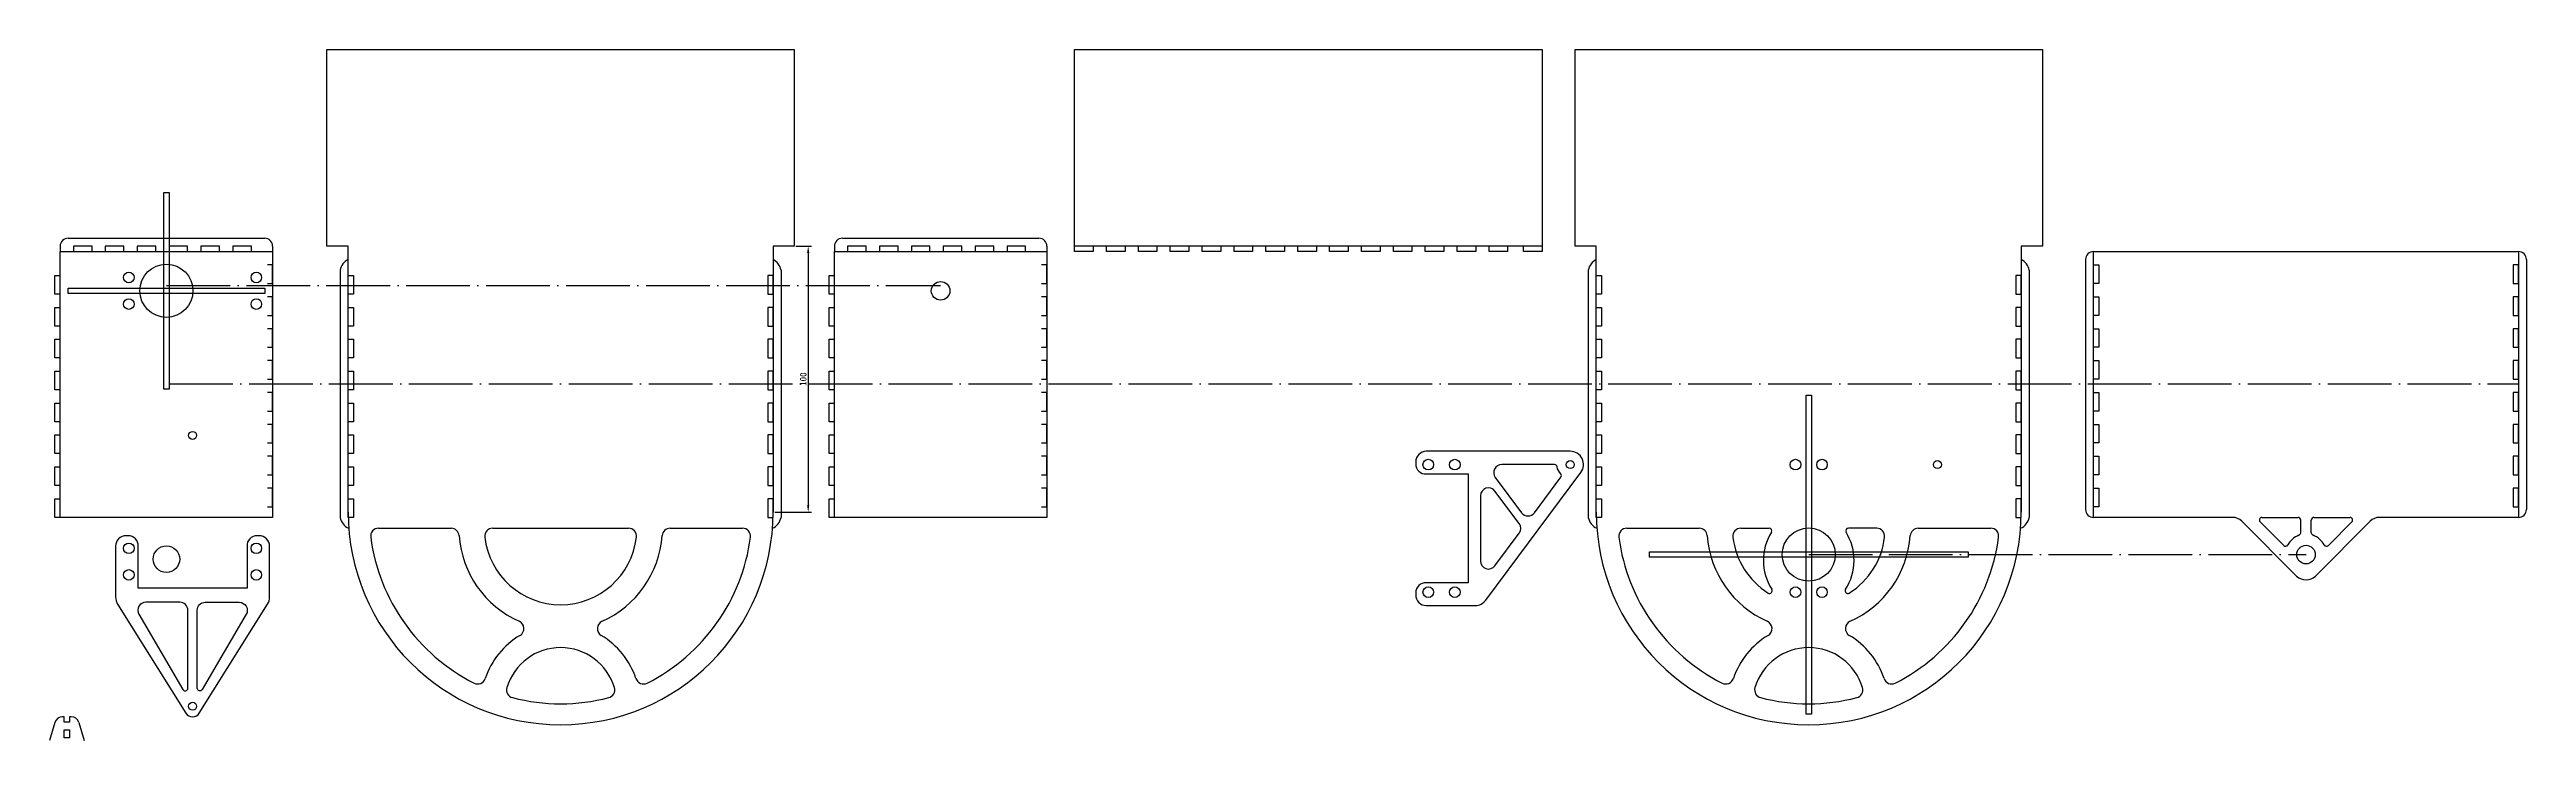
# Model space of a CAD drawing. Header units: millimetres. Extents: x 38 to 1497, y 26 to 1071.
# Drawn here: x 236 to 1169, y 244 to 504 of the extents above; entities that cross this region are included whole.
import ezdxf

# ---------------------------------------------------------------- set-up
doc = ezdxf.new("R2010")
doc.units = ezdxf.units.MM
doc.linetypes.add('ACAD_ISO04W100', pattern=[30, 24, -3, 0, -3])
doc.layers.add('base_line', color=7, linetype='Continuous')
doc.layers.add('DIM', color=251, linetype='Continuous')
doc.layers.add('tooth', color=20, linetype='Continuous', plot=False)
doc.layers.add('xline', color=8, linetype='ACAD_ISO04W100', plot=False)
doc.styles.get("Standard").update_dxf_attribs({"font": ''})
doc.styles.get('Standard').set_extended_font_data('SimSun')
doc.dimstyles.new('ISO-25', dxfattribs={"dimtxt": 2.5, "dimasz": 2.5, "dimexe": 1.25, "dimexo": 0.625, "dimtad": 1, "dimtxsty": 'Standard', "dimcen": 2.5, "dimadec": 0, "dimazin": 0, "dimtfac": 1, "dimtmove": 0, "dimatfit": 3, "dimfxl": 1, "dimarcsym": 0})

msp = doc.modelspace()

# ---------------------------------------------------------------- blocks, each defined once
blk = doc.blocks.new('*D13')
at = {"layer": 'Defpoints', "color": 0, "transparency": 16777216}
for p in [(516.66, 429.69), (508.67, 329.69), (521.88, 329.69)]:
    blk.add_point(p, dxfattribs=at)
at = {"layer": 'DIM', "color": 0, "lineweight": -2, "transparency": 16777216}
for p, q in [((517.28, 429.69), (523.13, 429.69)), ((521.88, 427.19), (521.88, 332.19)), ((509.29, 329.69), (523.13, 329.69))]:
    blk.add_line(p, q, dxfattribs=at)
at = {"layer": 'DIM', "color": 0, "transparency": 16777216}
for points in [[(521.46, 427.19), (522.29, 427.19), (521.88, 429.69)], [(521.46, 332.19), (522.29, 332.19), (521.88, 329.69)]]:
    blk.add_solid(points, dxfattribs=at)
at = {"layer": 'DIM', "color": 0, "transparency": 16777216, "insert": (520, 379.69), "char_height": 2.5, "attachment_point": 5, "rotation": 90}
blk.add_mtext('100', dxfattribs=at)

# ---------------------------------------------------------------- dimensions: what is measured, and where the dimension line sits
at = {"layer": 'DIM'}
dim = msp.add_linear_dim(base=(521.875, 329.686), p1=(516.656, 429.686), p2=(508.666, 329.686), angle=90, dimstyle='ISO-25', dxfattribs=at)
dim.commit()
dim.dimension.update_dxf_attribs({"geometry": '*D13', "text_midpoint": (521.875, 379.686), "dimtype": 160})

# ---------------------------------------------------------------- linework, layer by layer
at = {"layer": 'base_line'}
for p, q in [((1069.217, 327.686), (1082.788, 327.686)), ((1083.788, 321.898), (1083.788, 326.686)), ((1087.788, 321.898), (1087.788, 326.686)), ((1088.788, 327.686), (1102.358, 327.686)), ((360.148, 323.604), (387.455, 323.604)), ((403.085, 323.604), (454.246, 323.604)), ((469.876, 323.604), (497.183, 323.604)), ((830.051, 323.604), (857.358, 323.604)), ((872.988, 323.604), (883.652, 323.604)), ((924.148, 323.604), (913.484, 323.604)), ((939.778, 323.604), (967.086, 323.604)), ((1068.51, 325.978), (1077.38, 317.108)), ((1103.065, 325.978), (1094.195, 317.108)), ((238.278, 250.558), (236.252, 243.78)), ((247.286, 250.558), (249.313, 243.78))]:
    msp.add_line(p, q, dxfattribs=at)
for points in [[(348.666, 429.686), (340.676, 429.686), (340.676, 503.686), (516.656, 503.686), (516.656, 429.686), (508.666, 429.686)], [(818.568, 429.686), (810.578, 429.686), (810.578, 503.686), (986.558, 503.686), (986.558, 429.686), (978.568, 429.686)], [(348.666, 329.686), (348.666, 429.686)], [(508.666, 429.686), (508.666, 329.686)], [(818.568, 329.686), (818.568, 429.686)], [(978.568, 429.686), (978.568, 329.686)], [(320.25, 369.686), (320.25, 327.686), (240.25, 327.686), (240.25, 427.686), (320.25, 427.686), (320.25, 369.686)], [(611.736, 369.686), (611.736, 327.686), (531.736, 327.686), (531.736, 427.686), (611.736, 427.686), (611.736, 369.686)]]:
    msp.add_lwpolyline(points, dxfattribs=at)
for points in [[(622.196, 503.686), (798.176, 503.686), (798.176, 429.686), (622.196, 429.686)], [(279.25, 449.936), (281.25, 449.936), (281.25, 375.936), (279.25, 375.936)], [(243.25, 411.936), (243.25, 413.936), (317.25, 413.936), (317.25, 411.936)], [(897.568, 373.697), (899.568, 373.697), (899.568, 253.697), (897.568, 253.697)], [(838.568, 312.697), (838.568, 314.697), (958.568, 314.697), (958.568, 312.697)], [(241.782, 247.711), (243.782, 247.711), (243.782, 244.711), (241.782, 244.711)]]:
    msp.add_lwpolyline(points, close=True, dxfattribs=at)
for points in [[(1082.252, 305.638), (1061.669, 326.221, 0.1989124), (1058.133, 327.686), (1005.788, 327.686), (1005.788, 427.686), (1165.788, 427.686), (1165.788, 327.686), (1113.442, 327.686, 0.1989124), (1109.906, 326.221), (1089.323, 305.638)], [(247.286, 250.558, 0.3326548), (244.409, 252.711), (243.782, 252.711), (243.782, 250.711), (241.782, 250.711), (241.782, 252.711), (241.156, 252.711, 0.3326548), (238.278, 250.558)]]:
    msp.add_lwpolyline(points, format="xyb", dxfattribs=at)
for points in [[(770.408, 344.047), (770.408, 303.047), (754.588, 303.047, 0.4509108), (750.588, 299.247), (750.588, 298.547, 0.4142136), (754.588, 294.547), (773, 294.547, 0.2368012), (777.008, 296.558), (812.801, 344.558, 0.6170748), (808.792, 352.547), (754.588, 352.547, 0.4142136), (750.588, 348.547), (750.588, 347.847, 0.4509108), (754.588, 344.047)], [(805.256, 342.804, 0.3659774), (805.177, 344.093, -0.149902), (803.862, 346.713, 0.3659774), (802.876, 347.547), (782.979, 347.547, 0.6170748), (780.574, 342.753), (790.491, 329.454, 0.5017372), (795.301, 329.454)], [(775, 335.823), (775, 311.271, 0.7218149), (780.405, 309.477), (789.559, 321.753, 0.331791), (789.559, 325.34), (780.405, 337.616, 0.7218149)], [(310.6, 301.102), (269.6, 301.102), (269.6, 316.802, 0.4509108), (265.8, 320.802), (265.1, 320.802, 0.4142136), (261.1, 316.802), (261.1, 297.738, 0.1407553), (261.862, 295.085), (287.557, 254.041, 0.5537594), (292.643, 254.041), (318.338, 295.085, 0.1407553), (319.1, 297.738), (319.1, 316.802, 0.4142136), (315.1, 320.802), (314.4, 320.802, 0.4509108), (310.6, 316.802)], [(269.903, 291.225), (286.45, 262.884, 0.7653932), (288.314, 263.388), (288.314, 292.738, 0.4142136), (285.314, 295.738), (272.493, 295.738, 0.5789757)], [(307.707, 295.738, -0.5789757), (310.298, 291.225), (293.75, 262.884, -0.7653932), (291.887, 263.388), (291.887, 292.738, -0.4142136), (294.887, 295.738)]]:
    msp.add_lwpolyline(points, format="xyb", close=True, dxfattribs=at)
for centre, radius in [((266.1, 417.936), 2), ((280.25, 412.936), 10), ((314.1, 417.936), 2), ((571.736, 412.936), 3.5), ((266.1, 407.936), 2), ((314.1, 407.936), 2), ((290.1, 358.516), 1.5), ((755.338, 347.547), 2), ((765.338, 347.547), 2), ((808.792, 347.547), 1.5), ((893.568, 347.547), 2), ((903.568, 347.547), 2), ((947.022, 347.547), 1.5), ((266.1, 316.052), 2), ((314.1, 316.052), 2), ((898.568, 313.697), 10), ((1085.788, 313.697), 3.5), ((266.1, 306.052), 2), ((280.25, 311.976), 5), ((314.1, 306.052), 2), ((755.338, 299.547), 2), ((765.338, 299.547), 2), ((893.568, 299.547), 2), ((903.568, 299.547), 2), ((290.1, 256.633), 1.5)]:
    msp.add_circle(centre, radius, dxfattribs=at)
for centre, radius, start, end in [((428.666, 329.686), 80, 180, 0), ((898.568, 329.686), 80, 180, 0), ((1069.217, 326.686), 1, 90, 225), ((1082.788, 326.686), 1, 0, 90), ((1088.788, 326.686), 1, 90, 180), ((1102.358, 326.686), 1, 315, 90), ((360.148, 320.604), 3, 90, 187.550331), ((428.666, 329.686), 72.117, 187.550331, 243.153494), ((387.455, 320.604), 3, 4.163639, 90), ((428.666, 323.604), 38.319, 184.163639, 245.979105), ((403.085, 320.604), 3, 90, 186.688971), ((428.666, 323.604), 28.756, 186.688971, 353.311029), ((428.666, 323.604), 38.319, 294.020895, 355.836361), ((454.246, 320.604), 3, 353.311029, 90), ((428.666, 329.686), 72.117, 296.846506, 352.449669), ((469.876, 320.604), 3, 90, 175.836361), ((497.183, 320.604), 3, 352.449669, 90), ((830.051, 320.604), 3, 90, 187.550331), ((898.568, 329.686), 72.117, 187.550331, 243.153494), ((857.358, 320.604), 3, 4.163639, 90), ((898.568, 323.604), 38.319, 184.163639, 245.979105), ((872.988, 320.604), 3, 90, 186.688971), ((898.568, 323.604), 28.756, 186.688971, 237.916464), ((901.611, 311.483), 20.123, 148.233132, 212.64976), ((883.652, 322.604), 1, 328.233132, 90), ((895.525, 311.483), 20.123, 327.35024, 31.766868), ((913.484, 322.604), 1, 90, 211.766868), ((898.568, 323.604), 28.756, 302.083536, 353.311029), ((898.568, 323.604), 38.319, 294.020895, 355.836361), ((924.148, 320.604), 3, 353.311029, 90), ((898.568, 329.686), 72.117, 296.846506, 352.449669), ((939.778, 320.604), 3, 90, 175.836361), ((967.086, 320.604), 3, 352.449669, 90), ((1078.087, 317.815), 1, 225, 331.860108), ((1085.788, 313.697), 7.733, 110.092848, 151.860108), ((1082.788, 321.898), 1, 290.092848, 0), ((1088.788, 321.898), 1, 180, 249.907152), ((1085.788, 313.697), 7.733, 28.139892, 69.907152), ((1093.488, 317.815), 1, 208.139892, 315), ((883.826, 300.087), 1, 237.916464, 32.64976), ((913.311, 300.087), 1, 147.35024, 302.083536), ((1085.788, 309.173), 5, 225, 315), ((428.666, 257.569), 29.916, 120.730167, 161.4907), ((411.846, 285.863), 3, 300.730167, 65.979105), ((445.486, 285.863), 3, 114.020895, 239.269833), ((428.666, 257.569), 29.916, 18.5093, 59.269833), ((898.568, 257.569), 29.916, 120.730167, 161.4907), ((881.748, 285.863), 3, 300.730167, 65.979105), ((915.388, 285.863), 3, 114.020895, 239.269833), ((898.568, 257.569), 29.916, 18.5093, 59.269833), ((428.666, 257.569), 21.136, 16.721361, 163.278639), ((898.568, 257.569), 21.136, 16.721361, 163.278639), ((397.453, 268.018), 3, 243.153494, 341.4907), ((411.297, 262.787), 3, 163.278639, 255.445618), ((446.035, 262.787), 3, 284.554382, 16.721361), ((459.879, 268.018), 3, 198.5093, 296.846506), ((867.355, 268.018), 3, 243.153494, 341.4907), ((881.199, 262.787), 3, 163.278639, 255.445618), ((915.937, 262.787), 3, 284.554382, 16.721361), ((929.781, 268.018), 3, 198.5093, 296.846506), ((428.666, 329.686), 72.117, 255.445618, 284.554382), ((898.568, 329.686), 72.117, 255.445618, 284.554382)]:
    msp.add_arc(centre, radius, start, end, dxfattribs=at)
at = {"layer": 'tooth'}
for p, q in [((240.25, 429.686), (240.25, 427.686)), ((243.25, 432.686), (317.25, 432.686)), ((320.25, 429.686), (320.25, 427.686)), ((531.736, 429.686), (531.736, 427.686)), ((534.736, 432.686), (608.736, 432.686)), ((611.736, 429.686), (611.736, 427.686)), ((622.196, 427.686), (622.196, 429.686)), ((629.196, 429.686), (629.196, 427.686)), ((634.196, 427.686), (634.196, 429.686)), ((641.196, 429.686), (641.196, 427.686)), ((646.196, 427.686), (646.196, 429.686)), ((653.196, 429.686), (653.196, 427.686)), ((658.196, 427.686), (658.196, 429.686)), ((665.196, 429.686), (665.196, 427.686)), ((670.196, 427.686), (670.196, 429.686)), ((677.196, 429.686), (677.196, 427.686)), ((682.196, 427.686), (682.196, 429.686)), ((689.196, 429.686), (689.196, 427.686)), ((694.196, 427.686), (694.196, 429.686)), ((701.196, 429.686), (701.196, 427.686)), ((706.196, 427.686), (706.196, 429.686)), ((713.196, 429.686), (713.196, 427.686)), ((718.196, 427.686), (718.196, 429.686)), ((725.196, 429.686), (725.196, 427.686)), ((730.196, 427.686), (730.196, 429.686)), ((737.196, 429.686), (737.196, 427.686)), ((742.196, 427.686), (742.196, 429.686)), ((749.196, 429.686), (749.196, 427.686)), ((754.196, 427.686), (754.196, 429.686)), ((761.196, 429.686), (761.196, 427.686)), ((766.196, 427.686), (766.196, 429.686)), ((773.196, 429.686), (773.196, 427.686)), ((778.196, 427.686), (778.196, 429.686)), ((785.196, 429.686), (785.196, 427.686)), ((791.176, 427.686), (791.176, 429.686)), ((798.176, 429.686), (798.176, 427.686)), ((320.25, 422.686), (318.25, 422.686)), ((320.25, 415.686), (320.25, 422.686)), ((345.666, 420.686), (345.666, 327.686)), ((511.666, 420.686), (511.666, 327.686)), ((611.736, 422.686), (609.736, 422.686)), ((611.736, 415.686), (611.736, 422.686)), ((629.196, 427.686), (622.196, 427.686)), ((641.196, 427.686), (634.196, 427.686)), ((653.196, 427.686), (646.196, 427.686)), ((665.196, 427.686), (658.196, 427.686)), ((677.196, 427.686), (670.196, 427.686)), ((689.196, 427.686), (682.196, 427.686)), ((701.196, 427.686), (694.196, 427.686)), ((713.196, 427.686), (706.196, 427.686)), ((725.196, 427.686), (718.196, 427.686)), ((737.196, 427.686), (730.196, 427.686)), ((749.196, 427.686), (742.196, 427.686)), ((761.196, 427.686), (754.196, 427.686)), ((773.196, 427.686), (766.196, 427.686)), ((785.196, 427.686), (778.196, 427.686)), ((798.176, 427.686), (791.176, 427.686)), ((815.568, 420.686), (815.568, 327.686)), ((981.568, 420.686), (981.568, 327.686)), ((1002.788, 424.686), (1002.788, 330.686)), ((1005.788, 427.686), (1005.788, 427.686)), ((1165.788, 427.686), (1165.788, 427.686)), ((1168.788, 424.686), (1168.788, 330.686)), ((238.25, 411.686), (238.25, 418.686)), ((238.25, 418.686), (240.25, 418.686)), ((240.25, 411.686), (238.25, 411.686)), ((318.25, 415.686), (320.25, 415.686)), ((320.25, 410.686), (318.25, 410.686)), ((320.25, 403.686), (320.25, 410.686)), ((529.736, 411.686), (529.736, 418.686)), ((529.736, 418.686), (531.736, 418.686)), ((531.736, 411.686), (529.736, 411.686)), ((609.736, 415.686), (611.736, 415.686)), ((611.736, 410.686), (609.736, 410.686)), ((611.736, 403.686), (611.736, 410.686)), ((238.25, 399.686), (238.25, 406.686)), ((238.25, 406.686), (240.25, 406.686)), ((318.25, 403.686), (320.25, 403.686)), ((529.736, 399.686), (529.736, 406.686)), ((529.736, 406.686), (531.736, 406.686)), ((609.736, 403.686), (611.736, 403.686)), ((240.25, 399.686), (238.25, 399.686)), ((238.25, 387.686), (238.25, 394.686)), ((238.25, 394.686), (240.25, 394.686)), ((320.25, 398.686), (318.25, 398.686)), ((318.25, 391.686), (320.25, 391.686)), ((320.25, 391.686), (320.25, 398.686)), ((531.736, 399.686), (529.736, 399.686)), ((529.736, 387.686), (529.736, 394.686)), ((529.736, 394.686), (531.736, 394.686)), ((611.736, 398.686), (609.736, 398.686)), ((609.736, 391.686), (611.736, 391.686)), ((611.736, 391.686), (611.736, 398.686)), ((240.25, 387.686), (238.25, 387.686)), ((238.25, 375.686), (238.25, 382.686)), ((238.25, 382.686), (240.25, 382.686)), ((320.25, 386.686), (318.25, 386.686)), ((320.25, 379.686), (320.25, 386.686)), ((531.736, 387.686), (529.736, 387.686)), ((529.736, 375.686), (529.736, 382.686)), ((529.736, 382.686), (531.736, 382.686)), ((611.736, 386.686), (609.736, 386.686)), ((611.736, 379.686), (611.736, 386.686)), ((240.25, 375.686), (238.25, 375.686)), ((318.25, 379.686), (320.25, 379.686)), ((320.25, 374.686), (318.25, 374.686)), ((320.25, 367.686), (320.25, 374.686)), ((531.736, 375.686), (529.736, 375.686)), ((609.736, 379.686), (611.736, 379.686)), ((611.736, 374.686), (609.736, 374.686)), ((611.736, 367.686), (611.736, 374.686)), ((238.25, 363.686), (238.25, 370.686)), ((238.25, 370.686), (240.25, 370.686)), ((318.25, 367.686), (320.25, 367.686)), ((529.736, 363.686), (529.736, 370.686)), ((529.736, 370.686), (531.736, 370.686)), ((609.736, 367.686), (611.736, 367.686)), ((240.25, 363.686), (238.25, 363.686)), ((238.25, 351.686), (238.25, 358.686)), ((238.25, 358.686), (240.25, 358.686)), ((320.25, 362.686), (318.25, 362.686)), ((318.25, 355.686), (320.25, 355.686)), ((320.25, 355.686), (320.25, 362.686)), ((531.736, 363.686), (529.736, 363.686)), ((529.736, 351.686), (529.736, 358.686)), ((529.736, 358.686), (531.736, 358.686)), ((611.736, 362.686), (609.736, 362.686)), ((609.736, 355.686), (611.736, 355.686)), ((611.736, 355.686), (611.736, 362.686)), ((240.25, 351.686), (238.25, 351.686)), ((238.25, 339.686), (238.25, 346.686)), ((238.25, 346.686), (240.25, 346.686)), ((320.25, 350.686), (318.25, 350.686)), ((320.25, 343.686), (320.25, 350.686)), ((531.736, 351.686), (529.736, 351.686)), ((529.736, 339.686), (529.736, 346.686)), ((529.736, 346.686), (531.736, 346.686)), ((611.736, 350.686), (609.736, 350.686)), ((611.736, 343.686), (611.736, 350.686)), ((240.25, 339.686), (238.25, 339.686)), ((318.25, 343.686), (320.25, 343.686)), ((320.25, 338.686), (318.25, 338.686)), ((320.25, 331.686), (320.25, 338.686)), ((531.736, 339.686), (529.736, 339.686)), ((609.736, 343.686), (611.736, 343.686)), ((611.736, 338.686), (609.736, 338.686)), ((611.736, 331.686), (611.736, 338.686)), ((238.25, 327.686), (238.25, 334.686)), ((238.25, 334.686), (240.25, 334.686)), ((240.25, 327.686), (238.25, 327.686)), ((318.25, 331.686), (320.25, 331.686)), ((529.736, 327.686), (529.736, 334.686)), ((529.736, 334.686), (531.736, 334.686)), ((531.736, 327.686), (529.736, 327.686)), ((609.736, 331.686), (611.736, 331.686)), ((1005.788, 327.686), (1005.788, 327.686)), ((1165.788, 327.686), (1165.788, 327.686))]:
    msp.add_line(p, q, dxfattribs=at)
for points in [[(245.25, 429.686), (245.25, 427.686), (252.25, 427.686), (252.25, 429.686)], [(257.25, 429.686), (257.25, 427.686), (264.25, 427.686), (264.25, 429.686)], [(269.25, 429.686), (269.25, 427.686), (276.25, 427.686), (276.25, 429.686)], [(281.25, 427.686), (288.25, 427.686), (288.25, 429.686), (281.25, 429.686)], [(293.25, 429.686), (293.25, 427.686), (300.25, 427.686), (300.25, 429.686)], [(305.25, 429.686), (305.25, 427.686), (312.25, 427.686), (312.25, 429.686)], [(536.736, 429.686), (536.736, 427.686), (543.736, 427.686), (543.736, 429.686)], [(548.736, 429.686), (548.736, 427.686), (555.736, 427.686), (555.736, 429.686)], [(560.736, 429.686), (560.736, 427.686), (567.736, 427.686), (567.736, 429.686)], [(572.736, 427.686), (579.736, 427.686), (579.736, 429.686), (572.736, 429.686)], [(584.736, 429.686), (584.736, 427.686), (591.736, 427.686), (591.736, 429.686)], [(596.736, 429.686), (596.736, 427.686), (603.736, 427.686), (603.736, 429.686)], [(1005.788, 422.686), (1007.788, 422.686), (1007.788, 415.686), (1005.788, 415.686)], [(1165.788, 422.686), (1163.788, 422.686), (1163.788, 415.686), (1165.788, 415.686)], [(348.666, 418.686), (350.666, 418.686), (350.666, 411.686), (348.666, 411.686)], [(508.666, 418.686), (506.666, 418.686), (506.666, 411.686), (508.666, 411.686)], [(818.568, 418.686), (820.568, 418.686), (820.568, 411.686), (818.568, 411.686)], [(978.568, 418.686), (976.568, 418.686), (976.568, 411.686), (978.568, 411.686)], [(1005.788, 410.686), (1007.788, 410.686), (1007.788, 403.686), (1005.788, 403.686)], [(1165.788, 410.686), (1163.788, 410.686), (1163.788, 403.686), (1165.788, 403.686)], [(348.666, 406.686), (350.666, 406.686), (350.666, 399.686), (348.666, 399.686)], [(508.666, 406.686), (506.666, 406.686), (506.666, 399.686), (508.666, 399.686)], [(818.568, 406.686), (820.568, 406.686), (820.568, 399.686), (818.568, 399.686)], [(978.568, 406.686), (976.568, 406.686), (976.568, 399.686), (978.568, 399.686)], [(348.666, 394.686), (350.666, 394.686), (350.666, 387.686), (348.666, 387.686)], [(508.666, 394.686), (506.666, 394.686), (506.666, 387.686), (508.666, 387.686)], [(818.568, 394.686), (820.568, 394.686), (820.568, 387.686), (818.568, 387.686)], [(978.568, 394.686), (976.568, 394.686), (976.568, 387.686), (978.568, 387.686)], [(1005.788, 398.686), (1007.788, 398.686), (1007.788, 391.686), (1005.788, 391.686)], [(1165.788, 398.686), (1163.788, 398.686), (1163.788, 391.686), (1165.788, 391.686)], [(348.666, 382.686), (350.666, 382.686), (350.666, 375.686), (348.666, 375.686)], [(508.666, 382.686), (506.666, 382.686), (506.666, 375.686), (508.666, 375.686)], [(818.568, 382.686), (820.568, 382.686), (820.568, 375.686), (818.568, 375.686)], [(978.568, 382.686), (976.568, 382.686), (976.568, 375.686), (978.568, 375.686)], [(1005.788, 386.686), (1007.788, 386.686), (1007.788, 379.686), (1005.788, 379.686)], [(1165.788, 386.686), (1163.788, 386.686), (1163.788, 379.686), (1165.788, 379.686)], [(1005.788, 374.686), (1007.788, 374.686), (1007.788, 367.686), (1005.788, 367.686)], [(1165.788, 374.686), (1163.788, 374.686), (1163.788, 367.686), (1165.788, 367.686)], [(348.666, 370.686), (350.666, 370.686), (350.666, 363.686), (348.666, 363.686)], [(508.666, 370.686), (506.666, 370.686), (506.666, 363.686), (508.666, 363.686)], [(818.568, 370.686), (820.568, 370.686), (820.568, 363.686), (818.568, 363.686)], [(978.568, 370.686), (976.568, 370.686), (976.568, 363.686), (978.568, 363.686)], [(348.666, 358.686), (350.666, 358.686), (350.666, 351.686), (348.666, 351.686)], [(508.666, 358.686), (506.666, 358.686), (506.666, 351.686), (508.666, 351.686)], [(818.568, 358.686), (820.568, 358.686), (820.568, 351.686), (818.568, 351.686)], [(978.568, 358.686), (976.568, 358.686), (976.568, 351.686), (978.568, 351.686)], [(1005.788, 362.686), (1007.788, 362.686), (1007.788, 355.686), (1005.788, 355.686)], [(1165.788, 362.686), (1163.788, 362.686), (1163.788, 355.686), (1165.788, 355.686)], [(348.666, 346.686), (350.666, 346.686), (350.666, 339.686), (348.666, 339.686)], [(508.666, 346.686), (506.666, 346.686), (506.666, 339.686), (508.666, 339.686)], [(818.568, 346.686), (820.568, 346.686), (820.568, 339.686), (818.568, 339.686)], [(978.568, 346.686), (976.568, 346.686), (976.568, 339.686), (978.568, 339.686)], [(1005.788, 350.686), (1007.788, 350.686), (1007.788, 343.686), (1005.788, 343.686)], [(1165.788, 350.686), (1163.788, 350.686), (1163.788, 343.686), (1165.788, 343.686)], [(1005.788, 338.686), (1007.788, 338.686), (1007.788, 331.686), (1005.788, 331.686)], [(1165.788, 338.686), (1163.788, 338.686), (1163.788, 331.686), (1165.788, 331.686)], [(348.666, 334.686), (350.666, 334.686), (350.666, 327.686), (348.666, 327.686)], [(508.666, 334.686), (506.666, 334.686), (506.666, 327.686), (508.666, 327.686)], [(818.568, 334.686), (820.568, 334.686), (820.568, 327.686), (818.568, 327.686)], [(978.568, 334.686), (976.568, 334.686), (976.568, 327.686), (978.568, 327.686)]]:
    msp.add_lwpolyline(points, close=True, dxfattribs=at)
for centre, radius, start, end in [((243.25, 429.686), 3, 90, 180), ((317.25, 429.686), 3, 0, 90), ((534.736, 429.686), 3, 90, 180), ((608.736, 429.686), 3, 0, 90), ((351.272, 419.606), 5.709, 117.158784, 169.101421), ((506.06, 419.606), 5.709, 10.898579, 62.841216), ((821.174, 419.606), 5.709, 117.158784, 169.101421), ((975.962, 419.606), 5.709, 10.898579, 62.841216), ((1005.788, 424.686), 3, 90, 180), ((1165.788, 424.686), 3, 0, 90), ((351.206, 328.752), 5.642, 190.893039, 245.844518), ((506.125, 328.752), 5.642, 294.155482, 349.106961), ((821.108, 328.752), 5.642, 190.893039, 245.844518), ((976.028, 328.752), 5.642, 294.155482, 349.106961), ((1005.788, 330.686), 3, 180, 270), ((1165.788, 330.686), 3, 270, 0)]:
    msp.add_arc(centre, radius, start, end, dxfattribs=at)
at = {"layer": 'xline'}
for p, q in [((280.25, 414.936), (571.736, 414.936)), ((281.25, 377.936), (1165.788, 377.936)), ((898.568, 313.697), (1085.788, 313.697))]:
    msp.add_line(p, q, dxfattribs=at)

msp.set_redraw_order([(e.dxf.handle, doc.entitydb.next_handle()) for e in msp.query("TEXT MTEXT ATTDEF DIMENSION ARC_DIMENSION")])  # texts and dimensions are drawn at this point

doc.saveas('drawing.dxf')
